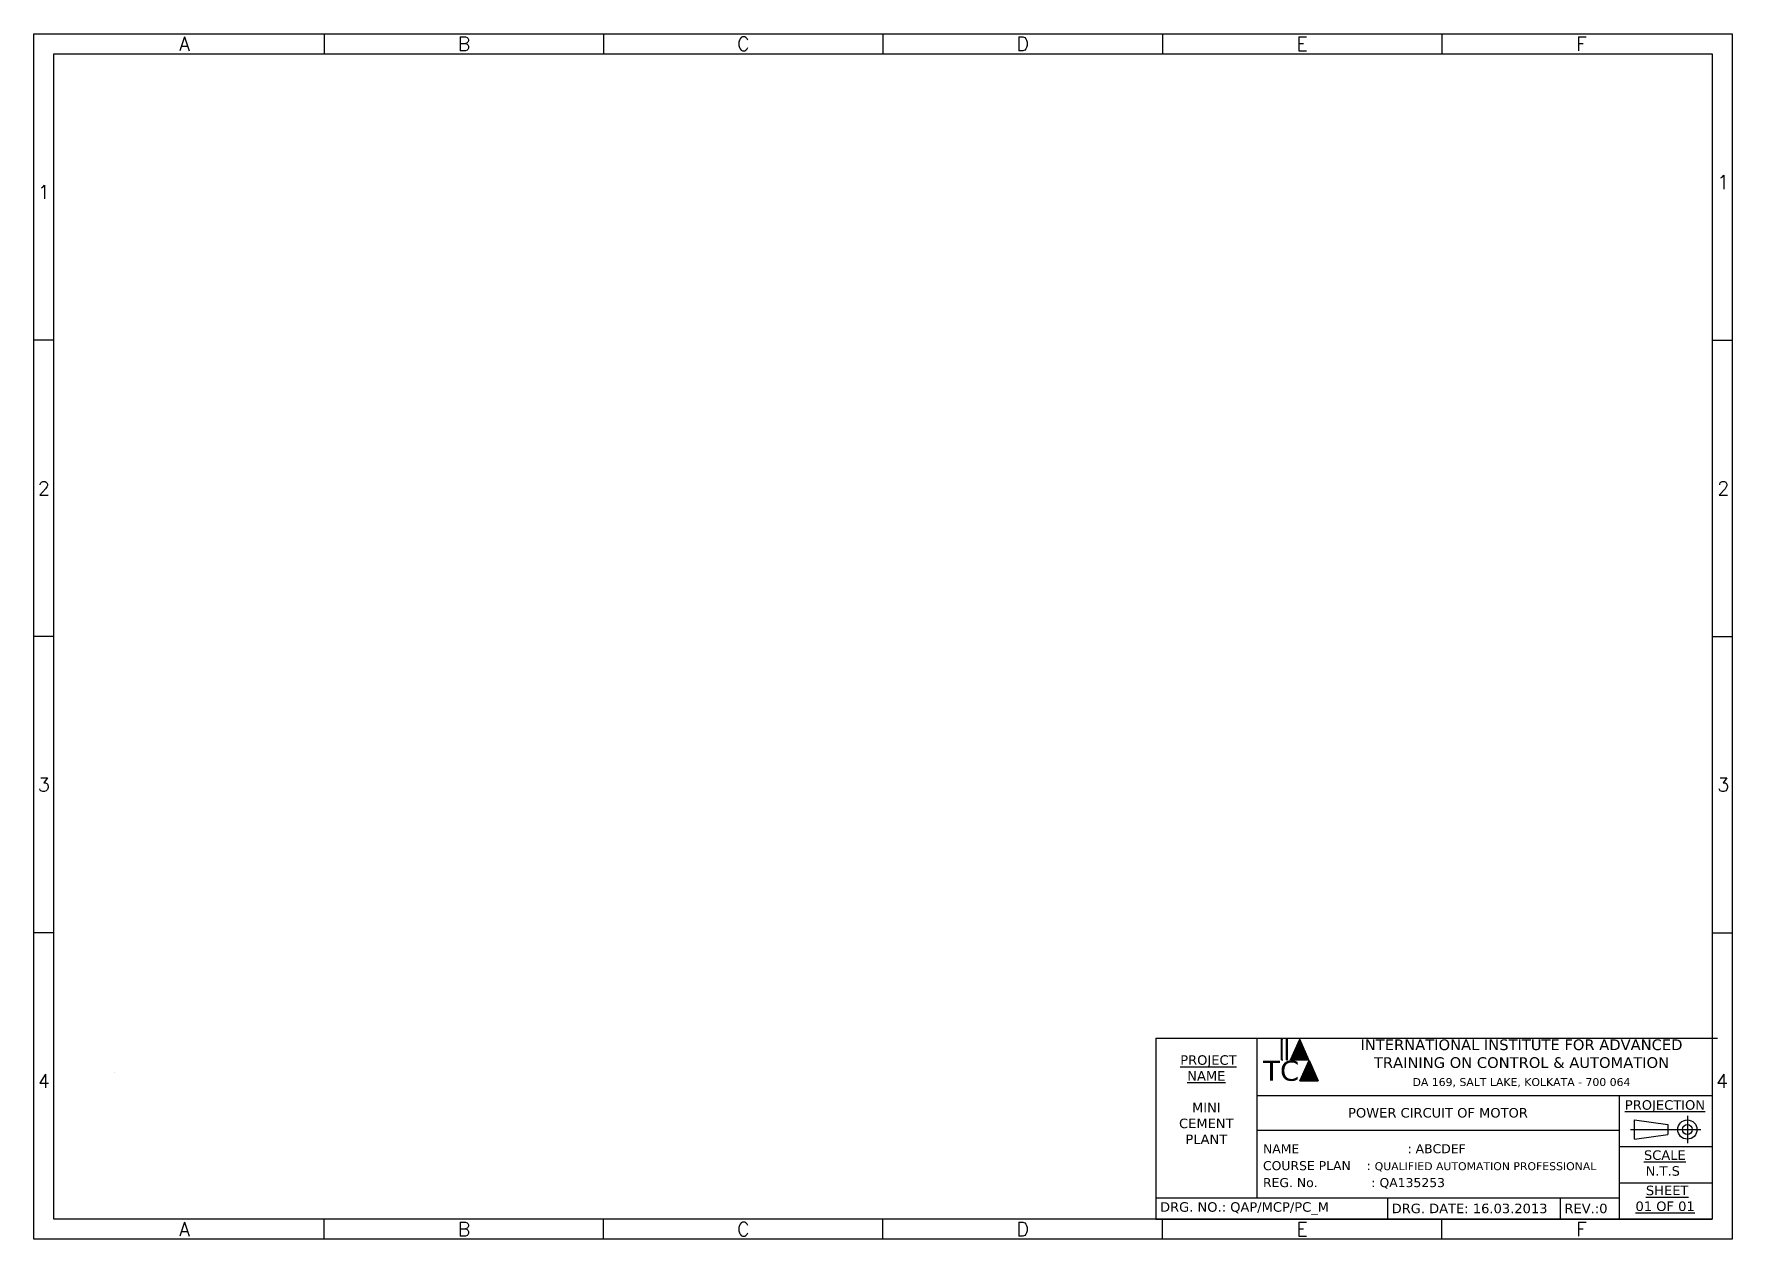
# Model space of a CAD drawing. Header units: millimetres. Extents: x 0 to 63260, y -9015 to 3579.
# Drawn here: x 27135 to 31422, y -9015 to -5972 of the extents above; entities that cross this region are included whole.
import ezdxf
from ezdxf.enums import TextEntityAlignment as Align

# ---------------------------------------------------------------- set-up
doc = ezdxf.new("R2010")
doc.units = ezdxf.units.MM
doc.header["$LTSCALE"] = 10
doc.styles.add('style2', font='verdana.ttf')

msp = doc.modelspace()

# ---------------------------------------------------------------- texts
at = {"color": 140, "style": 'style2'}
msp.add_text('TC', height=50.87, dxfattribs=at).set_placement((30283.4, -8615.2), align=Align.CENTER)
at = {"color": 2, "char_height": 35, "attachment_point": 5, "style": 'style2'}
for s, insert, width in [('{\\Fromans|c0;A}', (27514.8, -5996.8), 705.35), ('{\\Fromans|c0;B}', (28220.1, -5996.8), 705.35), ('{\\Fromans|c0;C}', (28925.5, -5996.8), 705.35), ('{\\Fromans|c0;D}', (29630.8, -5996.8), 705.35), ('{\\Fromans|c0;E}', (30336.2, -5996.8), 705.35), ('\\pxqc;{\\Fromans|c0;F}', (31041.5, -5996.8), 705.35), ('{\\Fromans|c0;1}', (31399.6, -6345.9), 50), ('{\\Fromans|c0;1}', (27159.6, -6370.9), 50), ('{\\Fromans|c0;2}', (27159.6, -7119.2), 50), ('{\\Fromans|c0;2}', (31399.6, -7119.2), 50), ('{\\Fromans|c0;3}', (27159.6, -7867.4), 50), ('{\\Fromans|c0;3}', (31399.6, -7867.4), 50), ('{\\Fromans|c0;4}', (27159.6, -8615.7), 50), ('{\\Fromans|c0;4}', (31396.7, -8615.7), 50), ('{\\Fromans|c0;A}', (27514.8, -8989.8), 705.35), ('{\\Fromans|c0;B}', (28220.1, -8989.8), 705.35), ('{\\Fromans|c0;C}', (28925.5, -8989.8), 705.35), ('{\\Fromans|c0;D}', (29630.8, -8989.8), 705.35), ('{\\Fromans|c0;E}', (30336.2, -8989.8), 705.35), ('\\pxqc;{\\Fromans|c0;F}', (31041.5, -8989.8), 705.35)]:
    msp.add_mtext(s, dxfattribs=dict(at, insert=insert, width=width))
at = {"color": 140, "width": 963.119, "attachment_point": 2, "style": 'style2'}
for s, insert, char_height in [('INTERNATIONAL INSTITUTE FOR ADVANCED\\PTRAINING ON CONTROL & AUTOMATION', (30890.1, -8510.7), 27), ('DA 169, SALT LAKE, KOLKATA - 700 064', (30890.1, -8608.4), 20)]:
    msp.add_mtext(s, dxfattribs=dict(at, insert=insert, char_height=char_height))
at = {"color": 211, "char_height": 24, "style": 'style2'}
for s, insert, width, attachment_point in [('\\pxqc;\\P {\\LPROJECT\\PNAME} \\P\\PMINI\\PCEMENT\\PPLANT', (29967, -8642.8), 254.85, 4), ('\\pxqc;POWER CIRCUIT OF MOTOR', (30679.3, -8696.2), 914.86, 5), ('\\pxqc;{\\LPROJECTION} ', (31252.3, -8679.5), 235, 5), (' {\\LSCALE} \\PN.T.S\\P ', (31246.8, -8843.1), 235, 5), (' {\\LSHEET\\P01 OF 01\\P} ', (31252.7, -8932.2), 235, 5), (' DRG. NO.: QAP/MCP/PC_M', (29967, -8937.7), 579.277, 4), (' DRG. DATE: 16.03.2013', (30551.8, -8937.7), 457.43, 4), (' REV.:0 ', (30988.1, -8937.7), 457.43, 4)]:
    msp.add_mtext(s, dxfattribs=dict(at, insert=insert, width=width, attachment_point=attachment_point))
at = {"color": 211, "insert": (30146.3, -8831.5), "char_height": 22.8, "width": 1173.883, "attachment_point": 4, "line_spacing_factor": 1.125, "style": 'style2'}
msp.add_mtext('^INAME^I^I^I: ABCDEF\\P^ICOURSE PLAN    : {\\H0.87719x;QUALIFIED AUTOMATION PROFESSIONAL}              \\P^IREG. No.^I^I: QA135253', dxfattribs=at)

# ---------------------------------------------------------------- hatches: boundary and pattern name
h = msp.add_hatch(color=140)
h.paths.add_polyline_path([(30287.4, -8510.1), (30284.4, -8510.1), (30284.4, -8562.4), (30287.4, -8562.4)])
h.paths.add_polyline_path([(30299.7, -8510.1), (30296.7, -8510.1), (30296.7, -8562.4), (30299.7, -8562.4)])
for color, points in [(2, [(30330.3, -8510.1), (30307.3, -8562.4), (30353.3, -8562.4)]), (1, [(30353.7, -8563.4), (30330.7, -8615.7), (30376.7, -8615.7)])]:
    msp.add_hatch(color=color).paths.add_polyline_path(points)

# ---------------------------------------------------------------- linework, layer by layer
at = {"color": 6}
for p, q in [((27867.4, -5971.8), (27867.4, -6021.8)), ((28572.8, -5971.8), (28572.8, -6021.8)), ((29278.1, -5971.8), (29278.1, -6021.8)), ((29983.5, -5971.8), (29983.5, -6021.8)), ((30688.8, -5971.8), (30688.8, -6021.8)), ((27184.6, -6745.1), (27134.6, -6745.1)), ((31371.7, -6745.1), (31421.4, -6745.1)), ((27184.6, -7493.3), (27134.6, -7493.3)), ((31371.7, -7493.3), (31421.7, -7493.3)), ((27184.6, -8241.6), (27134.6, -8241.6)), ((31371.7, -8241.6), (31421.7, -8241.6)), ((27867.4, -9014.8), (27867.4, -8964.8)), ((28572.8, -9014.8), (28572.8, -8964.8)), ((29278.1, -9014.8), (29278.1, -8964.8)), ((29983.5, -9014.8), (29983.5, -8964.8)), ((30688.8, -9014.8), (30688.8, -8964.8))]:
    msp.add_line(p, q, dxfattribs=at)
at = {"color": 84}
for p, q in [((31371.7, -8484), (31371.7, -8964.8)), ((29967, -8507.9), (29967, -8964.8)), ((29967, -8507.9), (31385, -8507.9)), ((30221.8, -8507.9), (30221.8, -8910.6)), ((30221.8, -8652.3), (31371.7, -8652.3)), ((31136.7, -8652.3), (31136.7, -8964.8)), ((30221.8, -8740.1), (31136.7, -8740.1)), ((31136.7, -8780.8), (31371.7, -8780.8)), ((31136.7, -8872.8), (31371.7, -8872.8)), ((29967, -8910.6), (31136.7, -8910.6)), ((30551.8, -8910.6), (30551.8, -8964.8)), ((30988.1, -8910.6), (30988.1, -8964.8)), ((29967, -8964.8), (31371.7, -8964.8))]:
    msp.add_line(p, q, dxfattribs=at)
at = {"color": 140}
for p, q in [((30287.4, -8510.1), (30284.4, -8510.1)), ((30284.4, -8562.4), (30284.4, -8510.1)), ((30299.7, -8510.1), (30296.7, -8510.1)), ((30296.7, -8562.4), (30296.7, -8510.1)), ((30299.7, -8562.4), (30299.7, -8510.1))]:
    msp.add_line(p, q, dxfattribs=at)
at = {"color": 2}
for p, q in [((30307.3, -8562.4), (30330.3, -8510.1)), ((30353.3, -8562.4), (30330.3, -8510.1)), ((30307.3, -8562.4), (30353.3, -8562.4))]:
    msp.add_line(p, q, dxfattribs=at)
at = {"color": 4}
for p, q in [((30284.4, -8562.4), (30287.4, -8562.4)), ((30296.7, -8562.4), (30299.7, -8562.4))]:
    msp.add_line(p, q, dxfattribs=at)
at = {"color": 1}
for p, q in [((30330.7, -8615.7), (30353.7, -8563.4)), ((30353.7, -8563.4), (30376.7, -8615.7)), ((30330.7, -8615.7), (30376.7, -8615.7))]:
    msp.add_line(p, q, dxfattribs=at)
at = {"lineweight": 9, "ltscale": 5}
msp.add_line((27337.2, -8593.1), (27337.2, -8593.1), dxfattribs=at)
at = {"color": 160}
for p, q in [((31165.2, -8738.3), (31343.2, -8738.3)), ((31175.2, -8714), (31259.5, -8725.8)), ((31308.9, -8704), (31308.9, -8772.6)), ((31175.2, -8762.6), (31259.5, -8750.8))]:
    msp.add_line(p, q, dxfattribs=at)
at = {"color": 240}
for points in [[(27134.6, -5971.8), (31421.7, -5971.8), (31421.7, -9014.8), (27134.6, -9014.8)], [(27184.6, -6021.8), (31371.7, -6021.8), (31371.7, -8964.8), (27184.6, -8964.8)]]:
    msp.add_lwpolyline(points, close=True, dxfattribs=at)
at = {"color": 160}
for points in [[(31175.2, -8762.6), (31175.2, -8714)], [(31259.5, -8725.8), (31259.5, -8750.8)]]:
    msp.add_lwpolyline(points, dxfattribs=at)
for radius in [24.3, 12.5]:
    msp.add_circle((31308.9, -8738.3), radius, dxfattribs=at)

msp.set_redraw_order([(e.dxf.handle, doc.entitydb.next_handle()) for e in msp.query("TEXT MTEXT ATTDEF DIMENSION ARC_DIMENSION")])  # texts and dimensions are drawn at this point

doc.saveas('drawing.dxf')
